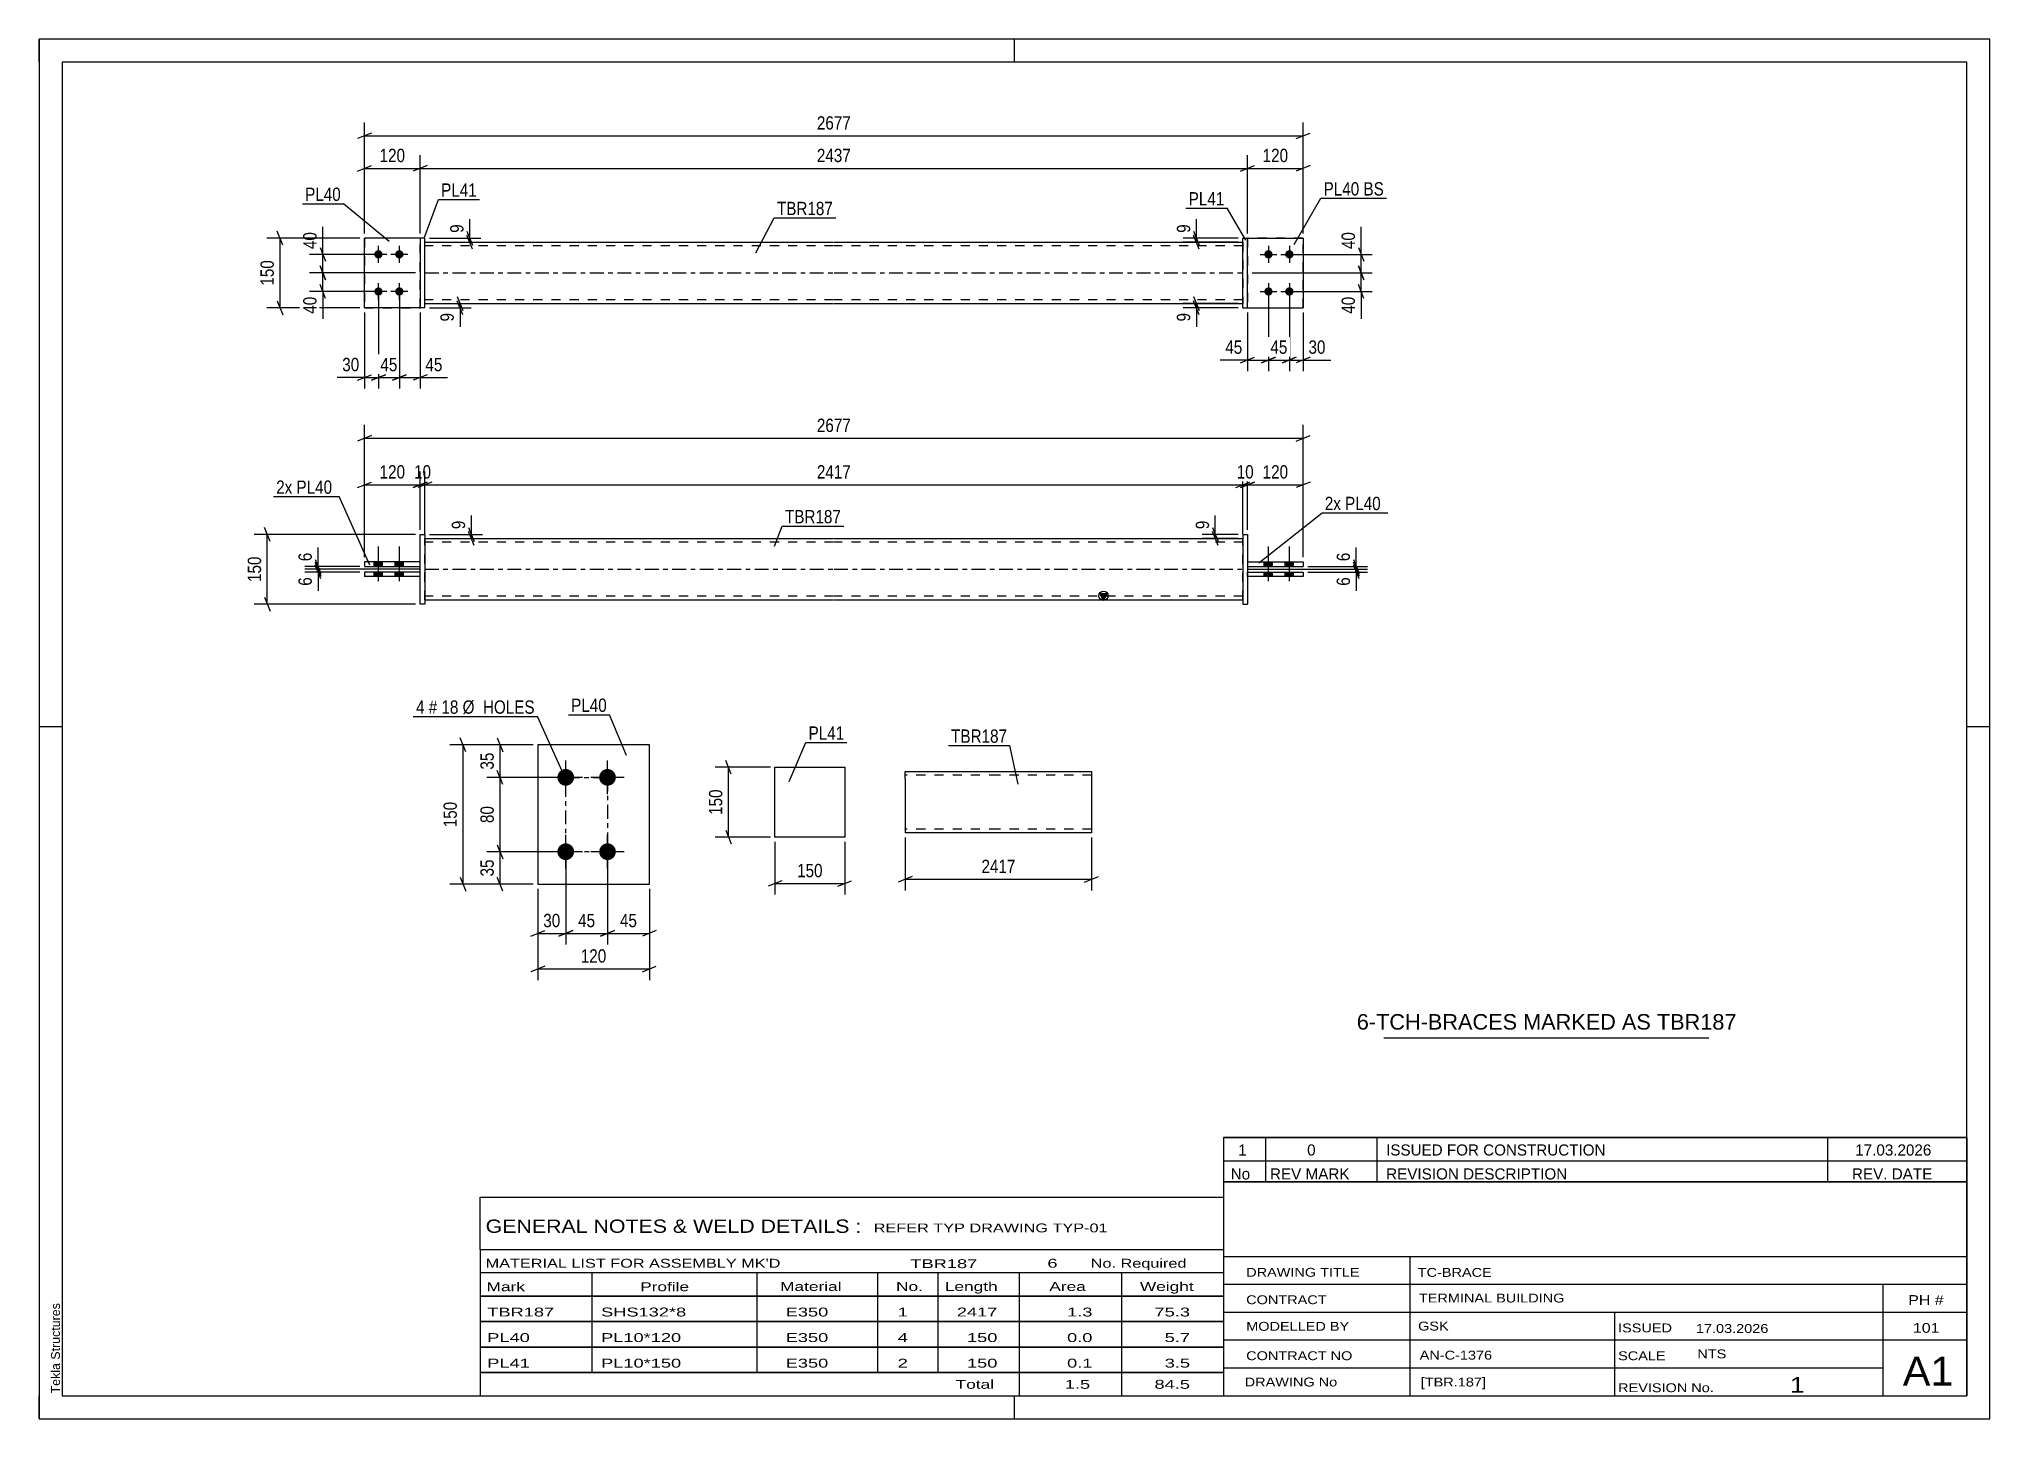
# Paper-space layout 'Layout1' of a CAD drawing. Header units: millimetres. Extents: x 0 to 420, y 0 to 297.
# The model-space entities are those that its viewports show. They can reach past a viewport. Long polylines and large blocks are cut down to what shows.
import ezdxf

# ---------------------------------------------------------------- set-up
doc = ezdxf.new("R2010")
doc.units = ezdxf.units.MM
doc.linetypes.add('DXK_LINE_DOT2', pattern=[3.9198, 1.9599, -1.9599])
doc.linetypes.add('DXK_LINE_DOT3', pattern=[5.9187, 2.979, -0.9799, 0.9799, -0.9799])
doc.layers.add('Viewport layer', color=7, linetype='Continuous', plot=False)
doc.styles.add('Arial', font='ARIAL.TTF', dxfattribs={"height": 0.2})
doc.styles.add('Arial Narrow', font='ARIALN.TTF', dxfattribs={"height": 0.2})

# ---------------------------------------------------------------- blocks, each defined once
blk = doc.blocks.new('Unknown-580550448-1163')
at = {"color": 5, "linetype": 'Continuous'}
for p, q in [((420, 297), (0, 297)), ((0, 297), (0, 0)), ((0, 292), (0, 297)), ((210, 292), (210, 297)), ((420, 0), (420, 297)), ((415, 292), (5, 292)), ((5, 292), (5, 5)), ((415, 5), (415, 292)), ((5, 149), (0, 149)), ((420, 149), (415, 149)), ((0, 0), (0, 5)), ((5, 5), (415, 5)), ((210, 0), (210, 5)), ((0, 0), (420, 0))]:
    blk.add_line(p, q, dxfattribs=at)
at = {"color": 174, "linetype": 'Continuous', "style": 'Arial'}
blk.add_text('Tekla Structures', height=1.9102, rotation=90, dxfattribs=at).set_placement((4.5, 5.5))
blk = doc.blocks.new('Part-580550448-2104 - 2098')
at = {"linetype": 'Continuous'}
blk.add_hatch(color=2, dxfattribs=at).paths.add_polyline_path([(229.17, 176.29), (228.37, 177.69), (229.97, 177.69)])
at = {"color": 2, "linetype": 'Continuous'}
for p, q in [((83.07, 189.49), (171.07, 189.49)), ((171.17, 189.49), (259.17, 189.49)), ((229.17, 176.29), (228.37, 177.69)), ((228.37, 177.69), (229.97, 177.69)), ((229.97, 177.69), (229.17, 176.29)), ((83.07, 176.29), (171.07, 176.29)), ((171.17, 176.29), (259.17, 176.29))]:
    blk.add_line(p, q, dxfattribs=at)
at = {"color": 7, "linetype": 'DXK_LINE_DOT2'}
for p, q in [((83.07, 176.29), (83.07, 189.49)), ((259.17, 176.29), (259.17, 189.49)), ((171.07, 188.69), (83.07, 188.69)), ((259.17, 188.69), (171.17, 188.69)), ((171.07, 177.09), (83.07, 177.09)), ((259.17, 177.09), (171.17, 177.09))]:
    blk.add_line(p, q, dxfattribs=at)
at = {"color": 7, "linetype": 'DXK_LINE_DOT3'}
for p, q in [((83.07, 182.89), (171.07, 182.89)), ((171.17, 182.89), (259.17, 182.89))]:
    blk.add_line(p, q, dxfattribs=at)
at = {"color": 2, "linetype": 'Continuous'}
blk.add_circle((229.17, 177.19), 1, dxfattribs=at)
blk = doc.blocks.new('Part-580550448-2117 - 2098')
at = {"color": 2, "linetype": 'Continuous'}
for p, q in [((259.17, 190.39), (259.17, 175.39)), ((259.17, 190.39), (260.17, 190.39)), ((260.17, 190.39), (260.17, 175.39)), ((259.17, 175.39), (260.17, 175.39))]:
    blk.add_line(p, q, dxfattribs=at)
blk = doc.blocks.new('Part-580550448-2109 - 2098')
at = {"color": 2, "linetype": 'Continuous'}
for p, q in [((260.17, 181.29), (260.17, 182.29)), ((260.17, 182.29), (272.17, 182.29)), ((272.17, 181.29), (260.17, 181.29)), ((272.17, 182.29), (272.17, 181.29))]:
    blk.add_line(p, q, dxfattribs=at)
blk = doc.blocks.new('Part-580550448-2130 - 2098')
at = {"color": 2, "linetype": 'Continuous'}
for p, q in [((82.07, 190.39), (83.07, 190.39)), ((82.07, 175.39), (82.07, 190.39)), ((83.07, 190.39), (83.07, 175.39)), ((83.07, 175.39), (82.07, 175.39))]:
    blk.add_line(p, q, dxfattribs=at)
blk = doc.blocks.new('Part-580550448-2122 - 2098')
at = {"color": 2, "linetype": 'Continuous'}
for p, q in [((82.07, 182.29), (70.07, 182.29)), ((70.07, 182.29), (70.07, 181.29)), ((82.07, 181.29), (70.07, 181.29)), ((82.07, 181.29), (82.07, 182.29))]:
    blk.add_line(p, q, dxfattribs=at)
blk = doc.blocks.new('Part-580550448-2114 - 2098')
at = {"color": 2, "linetype": 'Continuous'}
for p, q in [((260.17, 184.49), (260.17, 183.49)), ((260.17, 184.49), (272.17, 184.49)), ((260.17, 183.49), (272.17, 183.49)), ((272.17, 184.49), (272.17, 183.49))]:
    blk.add_line(p, q, dxfattribs=at)
blk = doc.blocks.new('Part-580550448-2127 - 2098')
at = {"color": 2, "linetype": 'Continuous'}
for p, q in [((82.07, 184.49), (70.07, 184.49)), ((70.07, 184.49), (70.07, 183.49)), ((70.07, 183.49), (82.07, 183.49)), ((82.07, 183.49), (82.07, 184.49))]:
    blk.add_line(p, q, dxfattribs=at)
blk = doc.blocks.new('Bolt-580550448-2131 - 2098')
at = {"linetype": 'Continuous'}
for points in [[(265.57, 184.49), (263.77, 184.49), (263.77, 183.49), (265.57, 183.49)], [(265.57, 184.49), (263.77, 184.49), (263.77, 183.49), (265.57, 183.49)], [(265.57, 182.29), (263.77, 182.29), (263.77, 181.29), (265.57, 181.29)], [(265.57, 182.29), (263.77, 182.29), (263.77, 181.29), (265.57, 181.29)], [(270.07, 184.49), (268.27, 184.49), (268.27, 183.49), (270.07, 183.49)], [(270.07, 184.49), (268.27, 184.49), (268.27, 183.49), (270.07, 183.49)], [(270.07, 182.29), (268.27, 182.29), (268.27, 181.29), (270.07, 181.29)], [(270.07, 182.29), (268.27, 182.29), (268.27, 181.29), (270.07, 181.29)]]:
    blk.add_hatch(color=1, dxfattribs=at).paths.add_polyline_path(points)
at = {"color": 1, "linetype": 'Continuous'}
for p, q in [((264.67, 180.29), (264.67, 187.79)), ((264.67, 180.29), (264.67, 187.79)), ((269.17, 180.29), (269.17, 187.79)), ((269.17, 180.29), (269.17, 187.79)), ((263.77, 183.49), (263.77, 184.49)), ((263.77, 183.49), (263.77, 184.49)), ((263.77, 181.29), (263.77, 182.29)), ((263.77, 181.29), (263.77, 182.29)), ((265.57, 183.49), (265.57, 184.49)), ((265.57, 183.49), (265.57, 184.49)), ((265.57, 181.29), (265.57, 182.29)), ((265.57, 181.29), (265.57, 182.29)), ((268.27, 183.49), (268.27, 184.49)), ((268.27, 183.49), (268.27, 184.49)), ((268.27, 181.29), (268.27, 182.29)), ((268.27, 181.29), (268.27, 182.29)), ((270.07, 183.49), (270.07, 184.49)), ((270.07, 183.49), (270.07, 184.49)), ((270.07, 181.29), (270.07, 182.29)), ((270.07, 181.29), (270.07, 182.29))]:
    blk.add_line(p, q, dxfattribs=at)
blk = doc.blocks.new('Bolt-580550448-2132 - 2098')
at = {"linetype": 'Continuous'}
for points in [[(72.17, 183.49), (73.97, 183.49), (73.97, 184.49), (72.17, 184.49)], [(72.17, 183.49), (73.97, 183.49), (73.97, 184.49), (72.17, 184.49)], [(72.17, 181.29), (73.97, 181.29), (73.97, 182.29), (72.17, 182.29)], [(72.17, 181.29), (73.97, 181.29), (73.97, 182.29), (72.17, 182.29)], [(76.67, 183.49), (78.47, 183.49), (78.47, 184.49), (76.67, 184.49)], [(76.67, 183.49), (78.47, 183.49), (78.47, 184.49), (76.67, 184.49)], [(76.67, 181.29), (78.47, 181.29), (78.47, 182.29), (76.67, 182.29)], [(76.67, 181.29), (78.47, 181.29), (78.47, 182.29), (76.67, 182.29)]]:
    blk.add_hatch(color=1, dxfattribs=at).paths.add_polyline_path(points)
at = {"color": 1, "linetype": 'Continuous'}
for p, q in [((73.07, 180.29), (73.07, 187.79)), ((73.07, 180.29), (73.07, 187.79)), ((77.57, 180.29), (77.57, 187.79)), ((77.57, 180.29), (77.57, 187.79)), ((72.17, 183.49), (72.17, 184.49)), ((72.17, 183.49), (72.17, 184.49)), ((72.17, 181.29), (72.17, 182.29)), ((72.17, 181.29), (72.17, 182.29)), ((73.97, 183.49), (73.97, 184.49)), ((73.97, 183.49), (73.97, 184.49)), ((73.97, 181.29), (73.97, 182.29)), ((73.97, 181.29), (73.97, 182.29)), ((76.67, 183.49), (76.67, 184.49)), ((76.67, 183.49), (76.67, 184.49)), ((76.67, 181.29), (76.67, 182.29)), ((76.67, 181.29), (76.67, 182.29)), ((78.47, 183.49), (78.47, 184.49)), ((78.47, 183.49), (78.47, 184.49)), ((78.47, 181.29), (78.47, 182.29)), ((78.47, 181.29), (78.47, 182.29))]:
    blk.add_line(p, q, dxfattribs=at)
blk = doc.blocks.new('Part-580550448-1754 - 1723')
at = {"color": 7, "linetype": 'DXK_LINE_DOT2'}
for p, q in [((272.17, 254.16), (260.17, 254.16)), ((260.17, 254.16), (260.17, 239.16)), ((272.17, 239.16), (272.17, 254.16)), ((260.17, 239.16), (272.17, 239.16))]:
    blk.add_line(p, q, dxfattribs=at)
blk = doc.blocks.new('Part-580550448-1765 - 1723')
at = {"color": 7, "linetype": 'DXK_LINE_DOT2'}
for p, q in [((82.07, 254.16), (70.07, 254.16)), ((70.07, 254.16), (70.07, 239.16)), ((82.07, 239.16), (82.07, 254.16)), ((70.07, 239.16), (82.07, 239.16))]:
    blk.add_line(p, q, dxfattribs=at)
blk = doc.blocks.new('Part-580550448-1729 - 1723')
at = {"color": 2, "linetype": 'Continuous'}
for p, q in [((83.07, 253.26), (171.07, 253.26)), ((171.17, 253.26), (259.17, 253.26)), ((83.07, 240.06), (171.07, 240.06)), ((171.17, 240.06), (259.17, 240.06))]:
    blk.add_line(p, q, dxfattribs=at)
at = {"color": 7, "linetype": 'DXK_LINE_DOT2'}
for p, q in [((83.07, 240.06), (83.07, 253.26)), ((171.07, 252.46), (83.07, 252.46)), ((259.17, 252.46), (171.17, 252.46)), ((259.17, 253.26), (259.17, 240.06)), ((171.07, 240.86), (83.07, 240.86)), ((259.17, 240.86), (171.17, 240.86))]:
    blk.add_line(p, q, dxfattribs=at)
at = {"color": 7, "linetype": 'DXK_LINE_DOT3'}
for p, q in [((83.07, 246.66), (171.07, 246.66)), ((171.17, 246.66), (259.17, 246.66))]:
    blk.add_line(p, q, dxfattribs=at)
blk = doc.blocks.new('Part-580550448-1759 - 1723')
at = {"color": 2, "linetype": 'Continuous'}
for p, q in [((260.17, 254.16), (272.17, 254.16)), ((272.17, 254.16), (272.17, 239.16)), ((260.17, 239.16), (272.17, 239.16))]:
    blk.add_line(p, q, dxfattribs=at)
at = {"color": 7, "linetype": 'DXK_LINE_DOT2'}
blk.add_line((260.17, 254.16), (260.17, 239.16), dxfattribs=at)
blk = doc.blocks.new('Part-580550448-1764 - 1723')
at = {"color": 2, "linetype": 'Continuous'}
for p, q in [((259.17, 239.16), (259.17, 254.16)), ((259.17, 254.16), (260.17, 254.16)), ((260.17, 239.16), (260.17, 254.16)), ((259.17, 239.16), (260.17, 239.16))]:
    blk.add_line(p, q, dxfattribs=at)
blk = doc.blocks.new('Part-580550448-1770 - 1723')
at = {"color": 2, "linetype": 'Continuous'}
for p, q in [((82.07, 254.16), (70.07, 254.16)), ((70.07, 239.16), (70.07, 254.16)), ((82.07, 239.16), (70.07, 239.16))]:
    blk.add_line(p, q, dxfattribs=at)
at = {"color": 7, "linetype": 'DXK_LINE_DOT2'}
blk.add_line((82.07, 239.16), (82.07, 254.16), dxfattribs=at)
blk = doc.blocks.new('Part-580550448-1775 - 1723')
at = {"color": 2, "linetype": 'Continuous'}
for p, q in [((83.07, 254.16), (82.07, 254.16)), ((82.07, 254.16), (82.07, 239.16)), ((83.07, 239.16), (83.07, 254.16)), ((83.07, 239.16), (82.07, 239.16))]:
    blk.add_line(p, q, dxfattribs=at)
blk = doc.blocks.new('Bolt-580550448-1776 - 1723')
at = {"linetype": 'Continuous'}
for points in [[(264.67, 251.56, -1), (264.67, 249.76, -1)], [(269.17, 251.56, -1), (269.17, 249.76, -1)], [(264.67, 243.56, -1), (264.67, 241.76, -1)], [(269.17, 243.56, -1), (269.17, 241.76, -1)]]:
    blk.add_hatch(color=1, dxfattribs=at).paths.add_polyline_path(points)
at = {"color": 1, "linetype": 'Continuous'}
for p, q in [((264.67, 252.46), (264.67, 248.86)), ((269.17, 252.46), (269.17, 248.86)), ((262.87, 250.66), (266.47, 250.66)), ((267.37, 250.66), (270.97, 250.66)), ((264.67, 244.46), (264.67, 240.86)), ((269.17, 244.46), (269.17, 240.86)), ((262.87, 242.66), (266.47, 242.66)), ((267.37, 242.66), (270.97, 242.66))]:
    blk.add_line(p, q, dxfattribs=at)
blk = doc.blocks.new('Bolt-580550448-1777 - 1723')
at = {"linetype": 'Continuous'}
for points in [[(73.07, 249.76, -1), (73.07, 251.56, -1)], [(77.57, 249.76, -1), (77.57, 251.56, -1)], [(73.07, 241.76, -1), (73.07, 243.56, -1)], [(77.57, 241.76, -1), (77.57, 243.56, -1)]]:
    blk.add_hatch(color=1, dxfattribs=at).paths.add_polyline_path(points)
at = {"color": 1, "linetype": 'Continuous'}
for p, q in [((73.07, 248.86), (73.07, 252.46)), ((77.57, 248.86), (77.57, 252.46)), ((74.87, 250.66), (71.27, 250.66)), ((79.37, 250.66), (75.77, 250.66)), ((73.07, 240.86), (73.07, 244.46)), ((77.57, 240.86), (77.57, 244.46)), ((74.87, 242.66), (71.27, 242.66)), ((79.37, 242.66), (75.77, 242.66))]:
    blk.add_line(p, q, dxfattribs=at)
blk = doc.blocks.new('Part-580550448-1429 - 1401')
at = {"color": 2, "linetype": 'Continuous'}
for p, q in [((186.49, 137.75), (186.49, 139.35)), ((186.49, 139.35), (206.49, 139.35)), ((206.59, 139.35), (226.59, 139.35)), ((226.59, 139.35), (226.59, 137.75)), ((186.49, 137.75), (186.49, 126.15)), ((226.59, 137.75), (226.59, 126.15)), ((206.49, 126.15), (186.49, 126.15)), ((226.59, 126.15), (206.59, 126.15))]:
    blk.add_line(p, q, dxfattribs=at)
at = {"color": 7, "linetype": 'DXK_LINE_DOT2'}
for p, q in [((206.49, 138.55), (186.49, 138.55)), ((226.59, 138.55), (206.59, 138.55)), ((186.49, 126.95), (186.49, 127.01)), ((206.49, 126.95), (186.49, 126.95)), ((226.59, 126.95), (206.59, 126.95)), ((226.59, 126.95), (226.59, 127.01))]:
    blk.add_line(p, q, dxfattribs=at)
blk = doc.blocks.new('Part-580550448-1509 - 1493')
at = {"color": 2, "linetype": 'Continuous'}
for p, q in [((131.39, 145.09), (107.39, 145.09)), ((107.39, 145.09), (107.39, 115.09)), ((131.39, 115.09), (131.39, 145.09)), ((107.39, 115.09), (131.39, 115.09))]:
    blk.add_line(p, q, dxfattribs=at)
blk = doc.blocks.new('Bolt-580550448-1570 - 1493')
at = {"linetype": 'Continuous'}
for points in [[(113.39, 136.29, -1), (113.39, 139.89, -1)], [(122.39, 136.29, -1), (122.39, 139.89, -1)], [(113.39, 120.29, -1), (113.39, 123.89, -1)], [(122.39, 120.29, -1), (122.39, 123.89, -1)]]:
    blk.add_hatch(color=1, dxfattribs=at).paths.add_polyline_path(points)
at = {"color": 1, "linetype": 'Continuous'}
for p, q in [((113.39, 134.49), (113.39, 141.69)), ((122.39, 134.49), (122.39, 141.69)), ((116.99, 138.09), (109.79, 138.09)), ((125.99, 138.09), (118.79, 138.09)), ((116.99, 122.09), (109.79, 122.09)), ((113.39, 118.49), (113.39, 125.69)), ((125.99, 122.09), (118.79, 122.09)), ((122.39, 118.49), (122.39, 125.69))]:
    blk.add_line(p, q, dxfattribs=at)
blk = doc.blocks.new('Part-580550448-1473 - 1457')
at = {"color": 2, "linetype": 'Continuous'}
for p, q in [((158.44, 140.25), (173.44, 140.25)), ((158.44, 125.25), (158.44, 140.25)), ((173.44, 140.25), (173.44, 125.25)), ((173.44, 125.25), (158.44, 125.25))]:
    blk.add_line(p, q, dxfattribs=at)
blk = doc.blocks.new('Rectangle-580550448-1710 - 1493')
at = {"color": 1, "linetype": 'DXK_LINE_DOT3'}
blk.add_lwpolyline([(113.39, 138.09), (122.39, 138.09), (122.39, 122.09), (113.39, 122.09), (113.39, 138.09)], close=True, dxfattribs=at)
blk = doc.blocks.new('StraightDimension-580550448-2164 - 2098')
at = {"color": 7, "linetype": 'Continuous'}
for p, q in [((84.07, 190.39), (95.47, 190.39)), ((84.07, 189.49), (95.47, 189.49)), ((92.47, 191.89), (93.67, 188.89)), ((93.67, 187.99), (92.47, 190.99)), ((93.07, 189.49), (93.07, 190.39))]:
    blk.add_line(p, q, dxfattribs=at)
at = {"color": 0}
blk.add_wipeout([(92.32, 193.94), (88.12, 193.94), (88.12, 190.91), (92.32, 190.91)], dxfattribs=at)
at = {"color": 7, "linetype": 'Continuous'}
blk.add_line((93.07, 190.39), (93.07, 194.46), dxfattribs=at)
blk.add_line((93.07, 190.39), (93.07, 194.46), dxfattribs=at)
at = {"color": 3, "style": 'Arial Narrow'}
blk.add_text('9', height=2.86, rotation=90.0002, dxfattribs=at).set_placement((91.72, 191.51))
blk = doc.blocks.new('StraightDimension-580550448-2258 - 2098')
at = {"color": 7, "linetype": 'Continuous'}
for p, q in [((71.57, 211.68), (68.57, 210.48)), ((70.07, 185.49), (70.07, 213.93)), ((70.07, 211.08), (272.17, 211.08)), ((270.67, 210.48), (273.67, 211.68)), ((272.17, 185.49), (272.17, 213.93))]:
    blk.add_line(p, q, dxfattribs=at)
at = {"color": 0}
blk.add_wipeout([(175.37, 211.83), (175.37, 216.03), (166.86, 216.03), (166.86, 211.83)], dxfattribs=at)
at = {"color": 3, "style": 'Arial Narrow'}
blk.add_text('2677', height=2.863, dxfattribs=at).set_placement((167.46, 212.43))
blk = doc.blocks.new('StraightDimension-580550448-2194 - 2098')
at = {"color": 7, "linetype": 'Continuous'}
for p, q in [((80.57, 200.46), (83.57, 201.66)), ((84.57, 201.66), (81.57, 200.46)), ((82.07, 191.39), (82.07, 203.91)), ((83.07, 190.49), (83.07, 203.91)), ((82.07, 201.06), (83.07, 201.06))]:
    blk.add_line(p, q, dxfattribs=at)
at = {"color": 0}
blk.add_wipeout([(84.99, 201.81), (84.99, 206.01), (80.14, 206.01), (80.14, 201.81)], dxfattribs=at)
at = {"color": 3, "style": 'Arial Narrow'}
blk.add_text('10', height=2.863, dxfattribs=at).set_placement((80.74, 202.41))
blk = doc.blocks.new('StraightDimension-580550448-2151 - 2098')
at = {"color": 7, "linetype": 'Continuous'}
for p, q in [((81.07, 190.39), (46.3, 190.39)), ((49.75, 188.89), (48.55, 191.89)), ((49.15, 175.39), (49.15, 190.39)), ((48.55, 176.89), (49.75, 173.89)), ((81.07, 175.39), (46.3, 175.39))]:
    blk.add_line(p, q, dxfattribs=at)
at = {"color": 0}
blk.add_wipeout([(48.4, 186.23), (44.2, 186.23), (44.2, 179.54), (48.4, 179.54)], dxfattribs=at)
at = {"color": 3, "style": 'Arial Narrow'}
blk.add_text('150', height=2.863, rotation=90.0002, dxfattribs=at).set_placement((47.8, 180.14))
blk = doc.blocks.new('StraightDimension-580550448-2302 - 2098')
at = {"color": 7, "linetype": 'Continuous'}
for p, q in [((258.17, 190.39), (250.38, 190.39)), ((258.17, 189.49), (250.38, 189.49)), ((252.63, 191.89), (253.83, 188.89)), ((253.83, 187.99), (252.63, 190.99)), ((253.23, 189.49), (253.23, 190.39))]:
    blk.add_line(p, q, dxfattribs=at)
at = {"color": 0}
blk.add_wipeout([(252.48, 193.94), (248.28, 193.94), (248.28, 190.91), (252.48, 190.91)], dxfattribs=at)
at = {"color": 7, "linetype": 'Continuous'}
blk.add_line((253.23, 190.39), (253.23, 194.46), dxfattribs=at)
blk.add_line((253.23, 190.39), (253.23, 194.46), dxfattribs=at)
at = {"color": 3, "style": 'Arial Narrow'}
blk.add_text('9', height=2.86, rotation=90.0002, dxfattribs=at).set_placement((251.88, 191.51))
blk = doc.blocks.new('StraightDimension-580550448-2174 - 2098')
at = {"color": 7, "linetype": 'Continuous'}
for p, q in [((258.67, 200.46), (261.67, 201.66)), ((260.17, 191.39), (260.17, 203.91)), ((273.67, 201.66), (270.67, 200.46)), ((272.17, 185.49), (272.17, 203.91)), ((260.17, 201.06), (272.17, 201.06))]:
    blk.add_line(p, q, dxfattribs=at)
at = {"color": 0}
blk.add_wipeout([(269.51, 201.81), (269.51, 206.01), (262.82, 206.01), (262.82, 201.81)], dxfattribs=at)
at = {"color": 3, "style": 'Arial Narrow'}
blk.add_text('120', height=2.863, dxfattribs=at).set_placement((263.42, 202.41))
blk = doc.blocks.new('StraightDimension-580550448-2184 - 2098')
at = {"color": 7, "linetype": 'Continuous'}
for p, q in [((84.57, 201.66), (81.57, 200.46)), ((83.07, 190.49), (83.07, 203.91)), ((257.67, 200.46), (260.67, 201.66)), ((259.17, 190.49), (259.17, 203.91)), ((83.07, 201.06), (259.17, 201.06))]:
    blk.add_line(p, q, dxfattribs=at)
at = {"color": 0}
blk.add_wipeout([(175.37, 201.81), (175.37, 206.01), (166.86, 206.01), (166.86, 201.81)], dxfattribs=at)
at = {"color": 3, "style": 'Arial Narrow'}
blk.add_text('2417', height=2.863, dxfattribs=at).set_placement((167.46, 202.41))
blk = doc.blocks.new('StraightDimension-580550448-2204 - 2098')
at = {"color": 7, "linetype": 'Continuous'}
for p, q in [((68.57, 200.46), (71.57, 201.66)), ((70.07, 185.49), (70.07, 203.91)), ((83.57, 201.66), (80.57, 200.46)), ((82.07, 191.39), (82.07, 203.91)), ((70.07, 201.06), (82.07, 201.06))]:
    blk.add_line(p, q, dxfattribs=at)
at = {"color": 0}
blk.add_wipeout([(79.41, 201.81), (79.41, 206.01), (72.72, 206.01), (72.72, 201.81)], dxfattribs=at)
at = {"color": 3, "style": 'Arial Narrow'}
blk.add_text('120', height=2.863, dxfattribs=at).set_placement((73.32, 202.41))
blk = doc.blocks.new('StraightDimension-580550448-2214 - 2098')
at = {"color": 7, "linetype": 'Continuous'}
for p, q in [((257.67, 200.46), (260.67, 201.66)), ((261.67, 201.66), (258.67, 200.46)), ((259.17, 190.49), (259.17, 203.91)), ((260.17, 191.39), (260.17, 203.91)), ((259.17, 201.06), (260.17, 201.06))]:
    blk.add_line(p, q, dxfattribs=at)
at = {"color": 0}
blk.add_wipeout([(262.09, 201.81), (262.09, 206.01), (257.24, 206.01), (257.24, 201.81)], dxfattribs=at)
at = {"color": 3, "style": 'Arial Narrow'}
blk.add_text('10', height=2.863, dxfattribs=at).set_placement((257.84, 202.41))
blk = doc.blocks.new('StraightDimension-580550448-2225 - 2098')
at = {"color": 7, "linetype": 'Continuous'}
for p, q in [((82.07, 182.89), (57.22, 182.89)), ((69.07, 182.29), (57.22, 182.29)), ((59.47, 184.39), (60.67, 181.39)), ((60.67, 180.79), (59.47, 183.79)), ((60.07, 182.29), (60.07, 182.89))]:
    blk.add_line(p, q, dxfattribs=at)
at = {"color": 0}
blk.add_wipeout([(59.32, 181.76), (55.12, 181.76), (55.12, 178.73), (59.32, 178.73)], dxfattribs=at)
at = {"color": 7, "linetype": 'Continuous'}
blk.add_line((60.07, 182.29), (60.07, 178.21), dxfattribs=at)
blk.add_line((60.07, 182.29), (60.07, 178.21), dxfattribs=at)
at = {"color": 3, "style": 'Arial Narrow'}
blk.add_text('6', height=2.86, rotation=90.0002, dxfattribs=at).set_placement((58.72, 179.33))
blk = doc.blocks.new('StraightDimension-580550448-2241 - 2098')
at = {"color": 7, "linetype": 'Continuous'}
for p, q in [((59.47, 184.99), (60.67, 181.99)), ((69.07, 183.49), (57.22, 183.49)), ((82.07, 182.89), (57.22, 182.89)), ((60.67, 181.39), (59.47, 184.39)), ((60.07, 182.89), (60.07, 183.49))]:
    blk.add_line(p, q, dxfattribs=at)
at = {"color": 0}
blk.add_wipeout([(59.32, 187.04), (55.12, 187.04), (55.12, 184.01), (59.32, 184.01)], dxfattribs=at)
at = {"color": 7, "linetype": 'Continuous'}
blk.add_line((60.07, 183.49), (60.07, 187.56), dxfattribs=at)
blk.add_line((60.07, 183.49), (60.07, 187.56), dxfattribs=at)
at = {"color": 3, "style": 'Arial Narrow'}
blk.add_text('6', height=2.86, rotation=90.0002, dxfattribs=at).set_placement((58.72, 184.61))
blk = doc.blocks.new('StraightDimension-580550448-2269 - 2098')
at = {"color": 7, "linetype": 'Continuous'}
for p, q in [((282.97, 184.99), (284.17, 181.99)), ((260.17, 182.89), (285.97, 182.89)), ((273.17, 183.49), (285.97, 183.49)), ((284.17, 181.39), (282.97, 184.39)), ((283.57, 182.89), (283.57, 183.49))]:
    blk.add_line(p, q, dxfattribs=at)
at = {"color": 0}
blk.add_wipeout([(282.82, 187.04), (278.62, 187.04), (278.62, 184.01), (282.82, 184.01)], dxfattribs=at)
at = {"color": 7, "linetype": 'Continuous'}
blk.add_line((283.57, 183.49), (283.57, 187.56), dxfattribs=at)
blk.add_line((283.57, 183.49), (283.57, 187.56), dxfattribs=at)
at = {"color": 3, "style": 'Arial Narrow'}
blk.add_text('6', height=2.86, rotation=90.0002, dxfattribs=at).set_placement((282.22, 184.61))
blk = doc.blocks.new('StraightDimension-580550448-2285 - 2098')
at = {"color": 7, "linetype": 'Continuous'}
for p, q in [((260.17, 182.89), (285.97, 182.89)), ((273.17, 182.29), (285.97, 182.29)), ((282.97, 184.39), (284.17, 181.39)), ((284.17, 180.79), (282.97, 183.79)), ((283.57, 182.29), (283.57, 182.89))]:
    blk.add_line(p, q, dxfattribs=at)
at = {"color": 0}
blk.add_wipeout([(282.82, 181.76), (278.62, 181.76), (278.62, 178.73), (282.82, 178.73)], dxfattribs=at)
at = {"color": 7, "linetype": 'Continuous'}
blk.add_line((283.57, 182.29), (283.57, 178.21), dxfattribs=at)
blk.add_line((283.57, 182.29), (283.57, 178.21), dxfattribs=at)
at = {"color": 3, "style": 'Arial Narrow'}
blk.add_text('6', height=2.86, rotation=90.0002, dxfattribs=at).set_placement((282.22, 179.33))
blk = doc.blocks.new('StraightDimension-580550448-1886 - 1723')
at = {"color": 7, "linetype": 'Continuous'}
for p, q in [((258.17, 240.06), (246.32, 240.06)), ((248.57, 241.56), (249.77, 238.56)), ((249.77, 237.66), (248.57, 240.66)), ((249.17, 239.16), (249.17, 240.06)), ((258.17, 239.16), (246.32, 239.16))]:
    blk.add_line(p, q, dxfattribs=at)
at = {"color": 0}
blk.add_wipeout([(248.42, 238.64), (244.22, 238.64), (244.22, 235.61), (248.42, 235.61)], dxfattribs=at)
at = {"color": 7, "linetype": 'Continuous'}
blk.add_line((249.17, 239.16), (249.17, 235.08), dxfattribs=at)
blk.add_line((249.17, 239.16), (249.17, 235.08), dxfattribs=at)
at = {"color": 3, "style": 'Arial Narrow'}
blk.add_text('9', height=2.86, rotation=90.0002, dxfattribs=at).set_placement((247.82, 236.21))
blk = doc.blocks.new('StraightDimension-580550448-1837 - 1723')
at = {"color": 7, "linetype": 'Continuous'}
for p, q in [((264.67, 241.66), (264.67, 225.51)), ((260.17, 238.16), (260.17, 225.51)), ((258.67, 227.31), (261.67, 228.51)), ((260.17, 227.91), (264.67, 227.91)), ((266.17, 228.51), (263.17, 227.31))]:
    blk.add_line(p, q, dxfattribs=at)
at = {"color": 0}
blk.add_wipeout([(259.64, 228.66), (259.64, 232.86), (254.78, 232.86), (254.78, 228.66)], dxfattribs=at)
at = {"color": 7, "linetype": 'Continuous'}
blk.add_line((260.17, 227.91), (254.26, 227.91), dxfattribs=at)
blk.add_line((260.17, 227.91), (254.26, 227.91), dxfattribs=at)
at = {"color": 3, "style": 'Arial Narrow'}
blk.add_text('45', height=2.863, dxfattribs=at).set_placement((255.38, 229.26))
blk = doc.blocks.new('StraightDimension-580550448-1900 - 1723')
at = {"color": 7, "linetype": 'Continuous'}
for p, q in [((60.49, 252.16), (61.69, 249.16)), ((72.07, 250.66), (58.24, 250.66)), ((61.69, 245.16), (60.49, 248.16)), ((61.09, 246.66), (61.09, 250.66)), ((81.07, 246.66), (58.24, 246.66))]:
    blk.add_line(p, q, dxfattribs=at)
at = {"color": 0}
blk.add_wipeout([(60.34, 256.04), (56.14, 256.04), (56.14, 251.19), (60.34, 251.19)], dxfattribs=at)
at = {"color": 7, "linetype": 'Continuous'}
blk.add_line((61.09, 250.66), (61.09, 256.57), dxfattribs=at)
blk.add_line((61.09, 250.66), (61.09, 256.57), dxfattribs=at)
at = {"color": 3, "style": 'Arial Narrow'}
blk.add_text('40', height=2.863, rotation=90.0002, dxfattribs=at).set_placement((59.74, 251.79))
blk = doc.blocks.new('StraightDimension-580550448-1919 - 1723')
at = {"color": 7, "linetype": 'Continuous'}
for p, q in [((85.18, 240.06), (93.03, 240.06)), ((90.03, 241.56), (91.23, 238.56)), ((91.23, 237.66), (90.03, 240.66)), ((90.63, 239.16), (90.63, 240.06)), ((84.07, 239.16), (93.03, 239.16))]:
    blk.add_line(p, q, dxfattribs=at)
at = {"color": 0}
blk.add_wipeout([(89.88, 238.64), (85.68, 238.64), (85.68, 235.61), (89.88, 235.61)], dxfattribs=at)
at = {"color": 7, "linetype": 'Continuous'}
blk.add_line((90.63, 239.16), (90.63, 235.08), dxfattribs=at)
blk.add_line((90.63, 239.16), (90.63, 235.08), dxfattribs=at)
at = {"color": 3, "style": 'Arial Narrow'}
blk.add_text('9', height=2.86, rotation=90.0002, dxfattribs=at).set_placement((89.28, 236.21))
blk = doc.blocks.new('StraightDimension-580550448-2026 - 1723')
at = {"color": 7, "linetype": 'Continuous'}
for p, q in [((83.57, 269.76), (80.57, 268.56)), ((82.07, 255.16), (82.07, 272.01)), ((82.07, 269.16), (260.17, 269.16)), ((258.67, 268.56), (261.67, 269.76)), ((260.17, 255.16), (260.17, 272.01))]:
    blk.add_line(p, q, dxfattribs=at)
at = {"color": 0}
blk.add_wipeout([(175.37, 269.91), (175.37, 274.11), (166.86, 274.11), (166.86, 269.91)], dxfattribs=at)
at = {"color": 3, "style": 'Arial Narrow'}
blk.add_text('2437', height=2.863, dxfattribs=at).set_placement((167.46, 270.51))
blk = doc.blocks.new('StraightDimension-580550448-1782 - 1723')
at = {"color": 7, "linetype": 'Continuous'}
for p, q in [((69.07, 254.16), (49.04, 254.16)), ((52.49, 252.66), (51.29, 255.66)), ((51.89, 239.16), (51.89, 254.16)), ((51.29, 240.66), (52.49, 237.66)), ((69.07, 239.16), (49.04, 239.16))]:
    blk.add_line(p, q, dxfattribs=at)
at = {"color": 0}
blk.add_wipeout([(51.14, 250.01), (46.94, 250.01), (46.94, 243.32), (51.14, 243.32)], dxfattribs=at)
at = {"color": 3, "style": 'Arial Narrow'}
blk.add_text('150', height=2.863, rotation=90.0002, dxfattribs=at).set_placement((50.54, 243.92))
blk = doc.blocks.new('StraightDimension-580550448-2051 - 1723')
at = {"color": 7, "linetype": 'Continuous'}
for p, q in [((68.57, 268.56), (71.57, 269.76)), ((70.07, 255.16), (70.07, 272.01)), ((70.07, 269.16), (82.07, 269.16)), ((83.57, 269.76), (80.57, 268.56)), ((82.07, 255.16), (82.07, 272.01))]:
    blk.add_line(p, q, dxfattribs=at)
at = {"color": 0}
blk.add_wipeout([(79.41, 269.91), (79.41, 274.11), (72.72, 274.11), (72.72, 269.91)], dxfattribs=at)
at = {"color": 3, "style": 'Arial Narrow'}
blk.add_text('120', height=2.863, dxfattribs=at).set_placement((73.32, 270.51))
blk = doc.blocks.new('StraightDimension-580550448-1802 - 1723')
at = {"color": 7, "linetype": 'Continuous'}
for p, q in [((269.17, 241.66), (269.17, 225.51)), ((272.17, 238.16), (272.17, 225.51)), ((267.67, 227.31), (270.67, 228.51)), ((269.17, 227.91), (272.17, 227.91)), ((273.67, 228.51), (270.67, 227.31))]:
    blk.add_line(p, q, dxfattribs=at)
at = {"color": 0}
blk.add_wipeout([(277.55, 228.66), (277.55, 232.86), (272.69, 232.86), (272.69, 228.66)], dxfattribs=at)
at = {"color": 7, "linetype": 'Continuous'}
blk.add_line((272.17, 227.91), (278.07, 227.91), dxfattribs=at)
blk.add_line((272.17, 227.91), (278.07, 227.91), dxfattribs=at)
at = {"color": 3, "style": 'Arial Narrow'}
blk.add_text('30', height=2.863, dxfattribs=at).set_placement((273.29, 229.26))
blk = doc.blocks.new('StraightDimension-580550448-1821 - 1723')
at = {"color": 7, "linetype": 'Continuous'}
for p, q in [((264.67, 241.66), (264.67, 225.51)), ((269.17, 241.66), (269.17, 225.51)), ((263.17, 227.31), (266.17, 228.51)), ((264.67, 227.91), (269.17, 227.91)), ((270.67, 228.51), (267.67, 227.31))]:
    blk.add_line(p, q, dxfattribs=at)
at = {"color": 0}
blk.add_wipeout([(269.34, 228.66), (269.34, 232.86), (264.49, 232.86), (264.49, 228.66)], dxfattribs=at)
at = {"color": 3, "style": 'Arial Narrow'}
blk.add_text('45', height=2.863, dxfattribs=at).set_placement((265.09, 229.26))
blk = doc.blocks.new('StraightDimension-580550448-1860 - 1723')
at = {"color": 7, "linetype": 'Continuous'}
for p, q in [((284.03, 248.16), (285.23, 245.16)), ((261.17, 246.66), (287.03, 246.66)), ((285.23, 241.16), (284.03, 244.16)), ((284.63, 242.66), (284.63, 246.66)), ((270.17, 242.66), (287.03, 242.66))]:
    blk.add_line(p, q, dxfattribs=at)
at = {"color": 0}
blk.add_wipeout([(283.88, 242.14), (279.68, 242.14), (279.68, 237.28), (283.88, 237.28)], dxfattribs=at)
at = {"color": 7, "linetype": 'Continuous'}
blk.add_line((284.63, 242.66), (284.63, 236.76), dxfattribs=at)
blk.add_line((284.63, 242.66), (284.63, 236.76), dxfattribs=at)
at = {"color": 3, "style": 'Arial Narrow'}
blk.add_text('40', height=2.863, rotation=90.0002, dxfattribs=at).set_placement((283.28, 237.88))
blk = doc.blocks.new('StraightDimension-580550448-1869 - 1723')
at = {"color": 7, "linetype": 'Continuous'}
for p, q in [((284.03, 252.16), (285.23, 249.16)), ((270.17, 250.66), (287.03, 250.66)), ((285.23, 245.16), (284.03, 248.16)), ((284.63, 246.66), (284.63, 250.66)), ((261.17, 246.66), (287.03, 246.66))]:
    blk.add_line(p, q, dxfattribs=at)
at = {"color": 0}
blk.add_wipeout([(283.88, 256.04), (279.68, 256.04), (279.68, 251.19), (283.88, 251.19)], dxfattribs=at)
at = {"color": 7, "linetype": 'Continuous'}
blk.add_line((284.63, 250.66), (284.63, 256.57), dxfattribs=at)
blk.add_line((284.63, 250.66), (284.63, 256.57), dxfattribs=at)
at = {"color": 3, "style": 'Arial Narrow'}
blk.add_text('40', height=2.863, rotation=90.0002, dxfattribs=at).set_placement((283.28, 251.79))
blk = doc.blocks.new('StraightDimension-580550448-1879 - 1723')
at = {"color": 7, "linetype": 'Continuous'}
for p, q in [((84.07, 254.16), (95.12, 254.16)), ((88.92, 253.26), (95.12, 253.26)), ((92.12, 255.66), (93.32, 252.66)), ((93.32, 251.76), (92.12, 254.76)), ((92.72, 253.26), (92.72, 254.16))]:
    blk.add_line(p, q, dxfattribs=at)
at = {"color": 0}
blk.add_wipeout([(91.97, 257.72), (87.77, 257.72), (87.77, 254.69), (91.97, 254.69)], dxfattribs=at)
at = {"color": 7, "linetype": 'Continuous'}
blk.add_line((92.72, 254.16), (92.72, 258.24), dxfattribs=at)
blk.add_line((92.72, 254.16), (92.72, 258.24), dxfattribs=at)
at = {"color": 3, "style": 'Arial Narrow'}
blk.add_text('9', height=2.86, rotation=90.0002, dxfattribs=at).set_placement((91.37, 255.29))
blk = doc.blocks.new('StraightDimension-580550448-1893 - 1723')
at = {"color": 7, "linetype": 'Continuous'}
for p, q in [((258.17, 254.16), (246.32, 254.16)), ((258.17, 253.26), (246.32, 253.26)), ((248.57, 255.66), (249.77, 252.66)), ((249.77, 251.76), (248.57, 254.76)), ((249.17, 253.26), (249.17, 254.16))]:
    blk.add_line(p, q, dxfattribs=at)
at = {"color": 0}
blk.add_wipeout([(248.42, 257.72), (244.22, 257.72), (244.22, 254.69), (248.42, 254.69)], dxfattribs=at)
at = {"color": 7, "linetype": 'Continuous'}
blk.add_line((249.17, 254.16), (249.17, 258.24), dxfattribs=at)
blk.add_line((249.17, 254.16), (249.17, 258.24), dxfattribs=at)
at = {"color": 3, "style": 'Arial Narrow'}
blk.add_text('9', height=2.86, rotation=90.0002, dxfattribs=at).set_placement((247.82, 255.29))
blk = doc.blocks.new('StraightDimension-580550448-1909 - 1723')
at = {"color": 7, "linetype": 'Continuous'}
for p, q in [((60.49, 248.16), (61.69, 245.16)), ((81.07, 246.66), (58.24, 246.66)), ((61.69, 241.16), (60.49, 244.16)), ((61.09, 242.66), (61.09, 246.66)), ((72.07, 242.66), (58.24, 242.66))]:
    blk.add_line(p, q, dxfattribs=at)
at = {"color": 0}
blk.add_wipeout([(60.34, 242.14), (56.14, 242.14), (56.14, 237.28), (60.34, 237.28)], dxfattribs=at)
at = {"color": 7, "linetype": 'Continuous'}
blk.add_line((61.09, 242.66), (61.09, 236.76), dxfattribs=at)
blk.add_line((61.09, 242.66), (61.09, 236.76), dxfattribs=at)
at = {"color": 3, "style": 'Arial Narrow'}
blk.add_text('40', height=2.863, rotation=90.0002, dxfattribs=at).set_placement((59.74, 237.88))
blk = doc.blocks.new('StraightDimension-580550448-1926 - 1723')
at = {"color": 7, "linetype": 'Continuous'}
for p, q in [((73.07, 241.66), (73.07, 221.76)), ((70.07, 238.16), (70.07, 221.76)), ((68.57, 223.56), (71.57, 224.76)), ((70.07, 224.16), (73.07, 224.16)), ((74.57, 224.76), (71.57, 223.56))]:
    blk.add_line(p, q, dxfattribs=at)
at = {"color": 0}
blk.add_wipeout([(69.54, 224.91), (69.54, 229.11), (64.68, 229.11), (64.68, 224.91)], dxfattribs=at)
at = {"color": 7, "linetype": 'Continuous'}
blk.add_line((70.07, 224.16), (64.16, 224.16), dxfattribs=at)
blk.add_line((70.07, 224.16), (64.16, 224.16), dxfattribs=at)
at = {"color": 3, "style": 'Arial Narrow'}
blk.add_text('30', height=2.863, dxfattribs=at).set_placement((65.28, 225.51))
blk = doc.blocks.new('StraightDimension-580550448-1945 - 1723')
at = {"color": 7, "linetype": 'Continuous'}
for p, q in [((73.07, 241.66), (73.07, 221.76)), ((77.57, 241.66), (77.57, 221.76)), ((71.57, 223.56), (74.57, 224.76)), ((73.07, 224.16), (77.57, 224.16)), ((79.07, 224.76), (76.07, 223.56))]:
    blk.add_line(p, q, dxfattribs=at)
at = {"color": 0}
blk.add_wipeout([(77.74, 224.91), (77.74, 229.11), (72.89, 229.11), (72.89, 224.91)], dxfattribs=at)
at = {"color": 3, "style": 'Arial Narrow'}
blk.add_text('45', height=2.863, dxfattribs=at).set_placement((73.49, 225.51))
blk = doc.blocks.new('StraightDimension-580550448-1961 - 1723')
at = {"color": 7, "linetype": 'Continuous'}
for p, q in [((77.57, 241.66), (77.57, 221.76)), ((82.07, 238.16), (82.07, 221.76)), ((76.07, 223.56), (79.07, 224.76)), ((77.57, 224.16), (82.07, 224.16)), ((83.57, 224.76), (80.57, 223.56))]:
    blk.add_line(p, q, dxfattribs=at)
at = {"color": 0}
blk.add_wipeout([(87.45, 224.91), (87.45, 229.11), (82.59, 229.11), (82.59, 224.91)], dxfattribs=at)
at = {"color": 7, "linetype": 'Continuous'}
blk.add_line((82.07, 224.16), (87.97, 224.16), dxfattribs=at)
blk.add_line((82.07, 224.16), (87.97, 224.16), dxfattribs=at)
at = {"color": 3, "style": 'Arial Narrow'}
blk.add_text('45', height=2.863, dxfattribs=at).set_placement((83.19, 225.51))
blk = doc.blocks.new('StraightDimension-580550448-1984 - 1723')
at = {"color": 7, "linetype": 'Continuous'}
for p, q in [((70.07, 255.16), (70.07, 279.01)), ((272.17, 255.16), (272.17, 279.01)), ((71.57, 276.76), (68.57, 275.56)), ((70.07, 276.16), (272.17, 276.16)), ((270.67, 275.56), (273.67, 276.76))]:
    blk.add_line(p, q, dxfattribs=at)
at = {"color": 0}
blk.add_wipeout([(175.37, 276.91), (175.37, 281.11), (166.86, 281.11), (166.86, 276.91)], dxfattribs=at)
at = {"color": 3, "style": 'Arial Narrow'}
blk.add_text('2677', height=2.863, dxfattribs=at).set_placement((167.46, 277.51))
blk = doc.blocks.new('StraightDimension-580550448-2004 - 1723')
at = {"color": 7, "linetype": 'Continuous'}
for p, q in [((258.67, 268.56), (261.67, 269.76)), ((260.17, 255.16), (260.17, 272.01)), ((260.17, 269.16), (272.17, 269.16)), ((273.67, 269.76), (270.67, 268.56)), ((272.17, 255.16), (272.17, 272.01))]:
    blk.add_line(p, q, dxfattribs=at)
at = {"color": 0}
blk.add_wipeout([(269.51, 269.91), (269.51, 274.11), (262.82, 274.11), (262.82, 269.91)], dxfattribs=at)
at = {"color": 3, "style": 'Arial Narrow'}
blk.add_text('120', height=2.863, dxfattribs=at).set_placement((263.42, 270.51))
blk = doc.blocks.new('StraightDimension-580550448-1436 - 1401')
at = {"color": 7, "linetype": 'Continuous'}
for p, q in [((186.49, 125.15), (186.49, 113.75)), ((226.59, 125.15), (226.59, 113.75)), ((187.99, 116.75), (184.99, 115.55)), ((186.49, 116.15), (226.59, 116.15)), ((225.09, 115.55), (228.09, 116.75))]:
    blk.add_line(p, q, dxfattribs=at)
at = {"color": 0}
blk.add_wipeout([(210.8, 116.9), (210.8, 121.1), (202.29, 121.1), (202.29, 116.9)], dxfattribs=at)
at = {"color": 3, "style": 'Arial Narrow'}
blk.add_text('2417', height=2.863, dxfattribs=at).set_placement((202.89, 117.5))
blk = doc.blocks.new('StraightDimension-580550448-1612 - 1493')
at = {"color": 7, "linetype": 'Continuous'}
for p, q in [((106.39, 145.09), (96.39, 145.09)), ((98.64, 146.59), (99.84, 143.59)), ((99.24, 138.09), (99.24, 145.09)), ((99.84, 136.59), (98.64, 139.59)), ((112.39, 138.09), (96.39, 138.09))]:
    blk.add_line(p, q, dxfattribs=at)
at = {"color": 0}
blk.add_wipeout([(98.49, 144.02), (94.29, 144.02), (94.29, 139.16), (98.49, 139.16)], dxfattribs=at)
at = {"color": 3, "style": 'Arial Narrow'}
blk.add_text('35', height=2.863, rotation=90.0002, dxfattribs=at).set_placement((97.89, 139.76))
blk = doc.blocks.new('StraightDimension-580550448-1572 - 1493')
at = {"color": 7, "linetype": 'Continuous'}
for p, q in [((107.39, 114.09), (107.39, 94.47)), ((131.39, 114.09), (131.39, 94.47)), ((108.89, 97.47), (105.89, 96.27)), ((107.39, 96.87), (131.39, 96.87)), ((129.89, 96.27), (132.89, 97.47))]:
    blk.add_line(p, q, dxfattribs=at)
at = {"color": 0}
blk.add_wipeout([(122.73, 97.62), (122.73, 101.82), (116.04, 101.82), (116.04, 97.62)], dxfattribs=at)
at = {"color": 3, "style": 'Arial Narrow'}
blk.add_text('120', height=2.863, dxfattribs=at).set_placement((116.64, 98.22))
blk = doc.blocks.new('StraightDimension-580550448-1694 - 1493')
at = {"color": 7, "linetype": 'Continuous'}
for p, q in [((113.39, 121.09), (113.39, 102.1)), ((107.39, 114.09), (107.39, 102.1)), ((105.89, 103.9), (108.89, 105.1)), ((114.89, 105.1), (111.89, 103.9)), ((107.39, 104.5), (113.39, 104.5))]:
    blk.add_line(p, q, dxfattribs=at)
at = {"color": 0}
blk.add_wipeout([(112.81, 105.25), (112.81, 109.45), (107.96, 109.45), (107.96, 105.25)], dxfattribs=at)
at = {"color": 3, "style": 'Arial Narrow'}
blk.add_text('30', height=2.863, dxfattribs=at).set_placement((108.56, 105.85))
blk = doc.blocks.new('StraightDimension-580550448-1595 - 1493')
at = {"color": 7, "linetype": 'Continuous'}
for p, q in [((112.39, 122.09), (96.39, 122.09)), ((98.64, 123.59), (99.84, 120.59)), ((99.24, 115.09), (99.24, 122.09)), ((106.39, 115.09), (96.39, 115.09)), ((99.84, 113.59), (98.64, 116.59))]:
    blk.add_line(p, q, dxfattribs=at)
at = {"color": 0}
blk.add_wipeout([(98.49, 121.02), (94.29, 121.02), (94.29, 116.16), (98.49, 116.16)], dxfattribs=at)
at = {"color": 3, "style": 'Arial Narrow'}
blk.add_text('35', height=2.863, rotation=90.0002, dxfattribs=at).set_placement((97.89, 116.76))
blk = doc.blocks.new('StraightDimension-580550448-1628 - 1493')
at = {"color": 7, "linetype": 'Continuous'}
for p, q in [((99.84, 136.59), (98.64, 139.59)), ((112.39, 138.09), (96.39, 138.09)), ((99.24, 122.09), (99.24, 138.09)), ((112.39, 122.09), (96.39, 122.09)), ((98.64, 123.59), (99.84, 120.59))]:
    blk.add_line(p, q, dxfattribs=at)
at = {"color": 0}
blk.add_wipeout([(98.49, 132.52), (94.29, 132.52), (94.29, 127.66), (98.49, 127.66)], dxfattribs=at)
at = {"color": 3, "style": 'Arial Narrow'}
blk.add_text('80', height=2.863, rotation=90.0002, dxfattribs=at).set_placement((97.89, 128.26))
blk = doc.blocks.new('StraightDimension-580550448-1642 - 1493')
at = {"color": 7, "linetype": 'Continuous'}
for p, q in [((106.39, 145.09), (88.44, 145.09)), ((91.89, 143.59), (90.69, 146.59)), ((91.29, 115.09), (91.29, 145.09)), ((106.39, 115.09), (88.44, 115.09)), ((90.69, 116.59), (91.89, 113.59))]:
    blk.add_line(p, q, dxfattribs=at)
at = {"color": 0}
blk.add_wipeout([(90.54, 133.43), (86.34, 133.43), (86.34, 126.75), (90.54, 126.75)], dxfattribs=at)
at = {"color": 3, "style": 'Arial Narrow'}
blk.add_text('150', height=2.863, rotation=90.0002, dxfattribs=at).set_placement((89.94, 127.35))
blk = doc.blocks.new('StraightDimension-580550448-1662 - 1493')
at = {"color": 7, "linetype": 'Continuous'}
for p, q in [((113.39, 121.09), (113.39, 102.1)), ((122.39, 121.09), (122.39, 102.1)), ((111.89, 103.9), (114.89, 105.1)), ((123.89, 105.1), (120.89, 103.9)), ((113.39, 104.5), (122.39, 104.5))]:
    blk.add_line(p, q, dxfattribs=at)
at = {"color": 0}
blk.add_wipeout([(120.31, 105.25), (120.31, 109.45), (115.46, 109.45), (115.46, 105.25)], dxfattribs=at)
at = {"color": 3, "style": 'Arial Narrow'}
blk.add_text('45', height=2.863, dxfattribs=at).set_placement((116.06, 105.85))
blk = doc.blocks.new('StraightDimension-580550448-1675 - 1493')
at = {"color": 7, "linetype": 'Continuous'}
for p, q in [((122.39, 121.09), (122.39, 102.1)), ((131.39, 114.09), (131.39, 102.1)), ((120.89, 103.9), (123.89, 105.1)), ((132.89, 105.1), (129.89, 103.9)), ((122.39, 104.5), (131.39, 104.5))]:
    blk.add_line(p, q, dxfattribs=at)
at = {"color": 0}
blk.add_wipeout([(129.31, 105.25), (129.31, 109.45), (124.46, 109.45), (124.46, 105.25)], dxfattribs=at)
at = {"color": 3, "style": 'Arial Narrow'}
blk.add_text('45', height=2.863, dxfattribs=at).set_placement((125.06, 105.85))
blk = doc.blocks.new('StraightDimension-580550448-1485 - 1457')
at = {"color": 7, "linetype": 'Continuous'}
for p, q in [((158.44, 124.25), (158.44, 112.85)), ((173.44, 124.25), (173.44, 112.85)), ((159.94, 115.85), (156.94, 114.65)), ((158.44, 115.25), (173.44, 115.25)), ((171.94, 114.65), (174.94, 115.85))]:
    blk.add_line(p, q, dxfattribs=at)
at = {"color": 0}
blk.add_wipeout([(169.28, 116), (169.28, 120.2), (162.6, 120.2), (162.6, 116)], dxfattribs=at)
at = {"color": 3, "style": 'Arial Narrow'}
blk.add_text('150', height=2.863, dxfattribs=at).set_placement((163.2, 116.6))
blk = doc.blocks.new('StraightDimension-580550448-1475 - 1457')
at = {"color": 7, "linetype": 'Continuous'}
for p, q in [((157.44, 140.25), (145.59, 140.25)), ((149.04, 138.75), (147.84, 141.75)), ((148.44, 125.25), (148.44, 140.25)), ((147.84, 126.75), (149.04, 123.75)), ((157.44, 125.25), (145.59, 125.25))]:
    blk.add_line(p, q, dxfattribs=at)
at = {"color": 0}
blk.add_wipeout([(147.69, 136.09), (143.49, 136.09), (143.49, 129.41), (147.69, 129.41)], dxfattribs=at)
at = {"color": 3, "style": 'Arial Narrow'}
blk.add_text('150', height=2.863, rotation=90.0002, dxfattribs=at).set_placement((147.09, 130.01))
blk = doc.blocks.new('Unknown-580550448-3315')
at = {"color": 7, "linetype": 'Continuous'}
for p, q in [((255, 60.55), (415, 60.55)), ((415, 60.55), (255, 60.55)), ((255, 60.55), (255, 55.55)), ((264, 60.55), (264, 55.55)), ((288, 60.55), (288, 55.55)), ((385, 60.55), (385, 55.55)), ((415, 60.55), (415, 55.55)), ((255, 55.55), (415, 55.55)), ((255, 55.55), (255, 51.05)), ((255, 55.55), (415, 55.55)), ((264, 55.55), (264, 51.05)), ((288, 55.55), (288, 51.05)), ((385, 55.55), (385, 51.05)), ((415, 55.55), (415, 51.05)), ((415, 51.05), (255, 51.05))]:
    blk.add_line(p, q, dxfattribs=at)
at = {"color": 7, "linetype": 'Continuous', "style": 'Arial Narrow'}
for s, height, width, p in [('1', 2.39, 1.196471, (258.16, 56.7)), ('0', 2.39, 1.196471, (273, 56.7)), ('ISSUED FOR CONSTRUCTION', 2.3861, 1.196471, (290, 56.7)), ('17.03.2026', 2.386, 1.196471, (391, 56.7)), ('No', 2.386, 1.2, (256.54, 51.55)), ('REV MARK', 2.386, 1.2, (265, 51.55)), ('REVISION DESCRIPTION', 2.3861, 1.2, (290, 51.55)), ('REV. DATE', 2.386, 1.2, (390.28, 51.55))]:
    blk.add_text(s, height=height, dxfattribs=dict(at, width=width)).set_placement(p)
blk = doc.blocks.new('Unknown-580550448-3314')
at = {"color": 7, "linetype": 'Continuous'}
for p, q in [((255, 51.05), (255, 5)), ((255, 51.05), (415, 51.05)), ((415, 51), (415, 5)), ((255, 35), (415, 35)), ((295.14, 35), (295.14, 5)), ((255, 29), (415, 29)), ((397, 5.05), (397, 29.05)), ((255, 23), (415, 23)), ((339.14, 23), (339.14, 5)), ((255, 17), (415, 17)), ((255, 11), (397, 11)), ((255, 5), (415, 5))]:
    blk.add_line(p, q, dxfattribs=at)
at = {"color": 7, "style": 'Arial Narrow'}
for s, height, width, p in [('DRAWING TITLE', 1.9089, 1.425378, (259.88, 30.61)), ('TC-BRACE', 1.909, 1.425378, (296.81, 30.59)), ('CONTRACT', 1.909, 1.425378, (259.88, 24.71)), ('TERMINAL BUILDING', 1.9089, 1.425378, (297.06, 25.07)), ('MODELLED BY', 1.9089, 1.425378, (259.88, 18.98)), ('GSK', 1.909, 1.425378, (296.88, 19.04)), ('ISSUED', 1.909, 1.425378, (339.94, 18.64)), ('17.03.2026', 1.909, 1.425378, (356.69, 18.52)), ('CONTRACT NO', 1.9089, 1.425378, (259.88, 12.66)), ('AN-C-1376', 1.909, 1.425378, (297.23, 12.78)), ('SCALE', 1.909, 1.425378, (339.94, 12.65)), ('A1', 6.204, 1.25, (401.24, 7.2)), ('DRAWING No', 1.909, 1.425378, (259.56, 7)), ('[TBR.187]', 1.909, 1.425378, (297.46, 6.99)), ('1', 3.34, 1.5, (376.91, 5.68)), ('REVISION No.', 1.9089, 1.425378, (339.94, 5.77))]:
    blk.add_text(s, height=height, dxfattribs=dict(at, width=width)).set_placement(p)
at = {"color": 7, "linetype": 'Continuous', "style": 'Arial Narrow'}
for s, height, width, p in [('PH #', 2.1, 1.42538, (402.4, 24.55)), ('101', 2.1, 1.42538, (403.41, 18.55)), ('NTS', 1.909, 1.425378, (357, 13.05))]:
    blk.add_text(s, height=height, dxfattribs=dict(at, width=width)).set_placement(p)
blk = doc.blocks.new('Unknown-580550448-3316')
at = {"color": 7, "linetype": 'Continuous'}
for p, q in [((95, 47.75), (255, 47.75)), ((95, 36.5), (95, 47.75)), ((255, 47.75), (255, 36.5)), ((95, 36.5), (255, 36.5)), ((95, 36.5), (95, 31.5)), ((255, 36.5), (255, 31.5)), ((95, 31.5), (255, 31.5)), ((95, 31.5), (95, 26.5)), ((119, 31.5), (119, 26.5)), ((154.5, 31.5), (154.5, 26.5)), ((180.5, 31.5), (180.5, 26.5)), ((193.5, 31.5), (193.5, 26.5)), ((211, 31.5), (211, 26.5)), ((233, 31.5), (233, 26.5)), ((255, 31.5), (255, 26.5)), ((95, 26.5), (255, 26.5)), ((95, 26.45), (95, 21.05)), ((95, 26.45), (255, 26.45)), ((119, 26.5), (119, 21)), ((154.5, 26.5), (154.5, 21)), ((180.5, 26.5), (180.5, 21)), ((193.5, 26.5), (193.5, 21)), ((211, 26.5), (211, 21)), ((233, 26.5), (233, 21)), ((255, 26.45), (255, 21.05)), ((95, 21.05), (255, 21.05)), ((119, 21), (119, 15.5)), ((154.5, 21), (154.5, 15.5)), ((180.5, 21), (180.5, 15.5)), ((193.5, 21), (193.5, 15.5)), ((211, 21), (211, 15.5)), ((233, 21), (233, 15.5)), ((95, 20.95), (95, 15.55)), ((95, 20.95), (255, 20.95)), ((255, 20.95), (255, 15.55)), ((95, 15.55), (255, 15.55)), ((95, 15.45), (95, 10.05)), ((95, 15.45), (255, 15.45)), ((119, 15.5), (119, 10)), ((154.5, 15.5), (154.5, 10)), ((180.5, 15.5), (180.5, 10)), ((193.5, 15.5), (193.5, 10)), ((211, 15.5), (211, 10)), ((233, 15.5), (233, 10)), ((255, 15.45), (255, 10.05)), ((95, 10.05), (255, 10.05)), ((95, 10), (255, 10)), ((95, 10), (95, 5)), ((211, 10), (211, 5)), ((233, 10), (233, 5)), ((255, 10), (255, 5)), ((95, 5), (255, 5))]:
    blk.add_line(p, q, dxfattribs=at)
at = {"color": 7, "style": 'Arial Narrow'}
for s, height, width, p in [('GENERAL NOTES & WELD DETAILS :', 2.8633, 1.4, (96.15, 40.06)), ('REFER TYP DRAWING TYP-01', 1.9089, 1.6, (179.7, 40.16)), ("MATERIAL LIST FOR ASSEMBLY MK'D", 1.9089, 1.6, (96.15, 32.56)), ('TBR187', 1.909, 1.794707, (187.59, 32.47)), ('6', 1.91, 1.794707, (217.08, 32.56)), ('No. Required', 1.9089, 1.6, (226.41, 32.56)), ('Mark', 1.909, 1.7, (96.34, 27.5)), ('Profile', 1.909, 1.7, (129.41, 27.5)), ('Material', 1.909, 1.7, (159.54, 27.56)), ('No.', 1.909, 1.7, (184.5, 27.56)), ('Length', 1.909, 1.7, (195, 27.56)), ('Area', 1.909, 1.7, (217.5, 27.56)), ('Weight', 1.909, 1.7, (237, 27.56))]:
    blk.add_text(s, height=height, dxfattribs=dict(at, width=width)).set_placement(p)
at = {"color": 7, "linetype": 'Continuous', "style": 'Arial Narrow'}
for s, height, width, p in [('TBR187', 1.909, 1.794707, (96.5, 22.06)), ('SHS132*8', 1.909, 1.794707, (121, 22.06)), ('E350', 1.909, 1.794707, (160.74, 22.06)), ('1', 1.91, 1.794707, (184.86, 22.06)), ('2417', 1.909, 1.794707, (197.58, 22.06)), ('1.3', 1.909, 1.794707, (221.32, 22.06)), ('75.3', 1.909, 1.794707, (240.14, 22.06)), ('PL40', 1.909, 1.794707, (96.5, 16.56)), ('PL10*120', 1.909, 1.794707, (121, 16.56)), ('E350', 1.909, 1.794707, (160.74, 16.56)), ('4', 1.91, 1.794707, (184.86, 16.56)), ('150', 1.909, 1.794707, (199.77, 16.56)), ('0.0', 1.909, 1.794707, (221.32, 16.56)), ('5.7', 1.909, 1.794707, (242.33, 16.56)), ('PL41', 1.909, 1.794707, (96.5, 11.06)), ('PL10*150', 1.909, 1.794707, (121, 11.06)), ('E350', 1.909, 1.794707, (160.74, 11.06)), ('2', 1.91, 1.794707, (184.86, 11.06)), ('150', 1.909, 1.794707, (199.77, 11.06)), ('0.1', 1.909, 1.794707, (221.32, 11.06)), ('3.5', 1.909, 1.794707, (242.33, 11.06)), ('Total', 1.909, 1.7, (197.33, 6.5)), ('1.5', 1.909, 1.794707, (220.83, 6.5)), ('84.5', 1.909, 1.794707, (240.14, 6.5))]:
    blk.add_text(s, height=height, dxfattribs=dict(at, width=width)).set_placement(p)
blk = doc.blocks.new('Unknown-580550448-3317')
at = {"color": 7, "linetype": 'Continuous'}
blk.add_line((289.5, 82.05), (359.5, 82.05), dxfattribs=at)
at = {"color": 7, "style": 'Arial'}
blk.add_text('6-TCH-BRACES MARKED AS TBR187', height=3.3428, dxfattribs=at).set_placement((283.69, 83.8))
blk = doc.blocks.new('Mark-580550448-2100 - 2098')
at = {"color": 0}
blk.add_wipeout([(172.64, 192.77), (172.64, 195.77), (160.59, 195.77), (160.59, 192.77)], dxfattribs=at)
blk.add_wipeout([(172.64, 192.77), (172.64, 195.77), (160.59, 195.77), (160.59, 192.77)], dxfattribs=at)
at = {"color": 30, "linetype": 'Continuous'}
for p, q in [((158.31, 187.85), (159.99, 192.17)), ((159.99, 192.17), (173.24, 192.17))]:
    blk.add_line(p, q, dxfattribs=at)
at = {"color": 3, "style": 'Arial Narrow'}
blk.add_text('TBR187', height=2.863, dxfattribs=at).set_placement((160.59, 192.77))
blk = doc.blocks.new('MarkSet-580550448-2333 - 2098')
at = {"color": 0}
blk.add_wipeout([(54.53, 199.12), (54.53, 202.12), (51.06, 202.12), (51.06, 199.12)], dxfattribs=at)
blk.add_wipeout([(54.53, 199.12), (54.53, 202.12), (51.06, 202.12), (51.06, 199.12)], dxfattribs=at)
blk.add_wipeout([(63.1, 199.12), (63.1, 202.12), (55.43, 202.12), (55.43, 199.12)], dxfattribs=at)
blk.add_wipeout([(63.1, 199.12), (63.1, 202.12), (55.43, 202.12), (55.43, 199.12)], dxfattribs=at)
at = {"color": 30, "linetype": 'Continuous'}
for p in [(50.46, 198.52), (71.23, 183.77)]:
    blk.add_line(p, (64.6, 198.52), dxfattribs=at)
at = {"color": 3, "style": 'Arial Narrow'}
for s, p in [('2x', (51.06, 199.12)), ('PL40', (55.43, 199.12))]:
    blk.add_text(s, height=2.863, dxfattribs=at).set_placement(p)
blk = doc.blocks.new('MarkSet-580550448-2855 - 2098')
at = {"color": 0}
blk.add_wipeout([(280.27, 195.61), (280.27, 198.61), (276.8, 198.61), (276.8, 195.61)], dxfattribs=at)
blk.add_wipeout([(280.27, 195.61), (280.27, 198.61), (276.8, 198.61), (276.8, 195.61)], dxfattribs=at)
at = {"color": 30, "linetype": 'Continuous'}
blk.add_line((262.6, 184.26), (276.2, 195.01), dxfattribs=at)
at = {"color": 0}
blk.add_wipeout([(288.84, 195.61), (288.84, 198.61), (281.17, 198.61), (281.17, 195.61)], dxfattribs=at)
blk.add_wipeout([(288.84, 195.61), (288.84, 198.61), (281.17, 198.61), (281.17, 195.61)], dxfattribs=at)
at = {"color": 30, "linetype": 'Continuous'}
blk.add_line((276.2, 195.01), (290.34, 195.01), dxfattribs=at)
at = {"color": 3, "style": 'Arial Narrow'}
for s, p in [('2x', (276.8, 195.61)), ('PL40', (281.17, 195.61))]:
    blk.add_text(s, height=2.863, dxfattribs=at).set_placement(p)
blk = doc.blocks.new('Mark-580550448-1725 - 1723')
at = {"color": 0}
blk.add_wipeout([(170.91, 259.1), (170.91, 262.1), (158.86, 262.1), (158.86, 259.1)], dxfattribs=at)
blk.add_wipeout([(170.91, 259.1), (170.91, 262.1), (158.86, 262.1), (158.86, 259.1)], dxfattribs=at)
at = {"color": 30, "linetype": 'Continuous'}
for p, q in [((154.34, 250.97), (158.26, 258.5)), ((158.26, 258.5), (171.51, 258.5))]:
    blk.add_line(p, q, dxfattribs=at)
at = {"color": 3, "style": 'Arial Narrow'}
blk.add_text('TBR187', height=2.863, dxfattribs=at).set_placement((158.86, 259.1))
blk = doc.blocks.new('Mark-580550448-1760 - 1723')
at = {"color": 0}
blk.add_wipeout([(255.18, 261.18), (255.18, 264.18), (247.5, 264.18), (247.5, 261.18)], dxfattribs=at)
blk.add_wipeout([(255.18, 261.18), (255.18, 264.18), (247.5, 264.18), (247.5, 261.18)], dxfattribs=at)
at = {"color": 30, "linetype": 'Continuous'}
for p in [(246.9, 260.58), (259.79, 253.73)]:
    blk.add_line(p, (255.78, 260.58), dxfattribs=at)
at = {"color": 3, "style": 'Arial Narrow'}
blk.add_text('PL41', height=2.863, dxfattribs=at).set_placement((247.5, 261.18))
blk = doc.blocks.new('Mark-580550448-1766 - 1723')
at = {"color": 0}
blk.add_wipeout([(64.96, 262.15), (64.96, 265.15), (57.29, 265.15), (57.29, 262.15)], dxfattribs=at)
blk.add_wipeout([(64.96, 262.15), (64.96, 265.15), (57.29, 265.15), (57.29, 262.15)], dxfattribs=at)
at = {"color": 30, "linetype": 'Continuous'}
for p in [(56.69, 261.55), (75.4, 253.44)]:
    blk.add_line(p, (65.56, 261.55), dxfattribs=at)
at = {"color": 3, "style": 'Arial Narrow'}
blk.add_text('PL40', height=2.863, dxfattribs=at).set_placement((57.29, 262.15))
blk = doc.blocks.new('Mark-580550448-1771 - 1723')
at = {"color": 0}
blk.add_wipeout([(94.24, 263.06), (94.24, 266.06), (86.57, 266.06), (86.57, 263.06)], dxfattribs=at)
blk.add_wipeout([(94.24, 263.06), (94.24, 266.06), (86.57, 266.06), (86.57, 263.06)], dxfattribs=at)
at = {"color": 30, "linetype": 'Continuous'}
for p, q in [((82.93, 254.16), (85.97, 262.46)), ((85.97, 262.46), (94.84, 262.46))]:
    blk.add_line(p, q, dxfattribs=at)
at = {"color": 3, "style": 'Arial Narrow'}
blk.add_text('PL41', height=2.863, dxfattribs=at).set_placement((86.57, 263.06))
blk = doc.blocks.new('MarkSet-580550448-2089 - 1723')
at = {"color": 0}
blk.add_wipeout([(284.23, 263.32), (284.23, 266.32), (276.55, 266.32), (276.55, 263.32)], dxfattribs=at)
blk.add_wipeout([(284.23, 263.32), (284.23, 266.32), (276.55, 266.32), (276.55, 263.32)], dxfattribs=at)
at = {"color": 30, "linetype": 'Continuous'}
blk.add_line((270.24, 252.8), (275.95, 262.72), dxfattribs=at)
at = {"color": 0}
blk.add_wipeout([(289.51, 263.32), (289.51, 266.32), (285.13, 266.32), (285.13, 263.32)], dxfattribs=at)
blk.add_wipeout([(289.51, 263.32), (289.51, 266.32), (285.13, 266.32), (285.13, 263.32)], dxfattribs=at)
at = {"color": 30, "linetype": 'Continuous'}
blk.add_line((275.95, 262.72), (290.11, 262.72), dxfattribs=at)
at = {"color": 3, "style": 'Arial Narrow'}
for s, p in [('PL40', (276.55, 263.32)), ('BS', (285.13, 263.32))]:
    blk.add_text(s, height=2.863, dxfattribs=at).set_placement(p)
blk = doc.blocks.new('Mark-580550448-1424 - 1401')
at = {"color": 0}
blk.add_wipeout([(208.42, 145.54), (208.42, 148.54), (196.36, 148.54), (196.36, 145.54)], dxfattribs=at)
blk.add_wipeout([(208.42, 145.54), (208.42, 148.54), (196.36, 148.54), (196.36, 145.54)], dxfattribs=at)
at = {"color": 30, "linetype": 'Continuous'}
for p in [(195.76, 144.94), (210.81, 136.64)]:
    blk.add_line(p, (209.02, 144.94), dxfattribs=at)
at = {"color": 3, "style": 'Arial Narrow'}
blk.add_text('TBR187', height=2.863, dxfattribs=at).set_placement((196.36, 145.54))
blk = doc.blocks.new('Mark-580550448-1505 - 1493')
at = {"color": 0}
blk.add_wipeout([(122.23, 152.18), (122.23, 155.18), (114.55, 155.18), (114.55, 152.18)], dxfattribs=at)
blk.add_wipeout([(122.23, 152.18), (122.23, 155.18), (114.55, 155.18), (114.55, 152.18)], dxfattribs=at)
at = {"color": 30, "linetype": 'Continuous'}
for p in [(113.95, 151.58), (126.49, 142.82)]:
    blk.add_line(p, (122.83, 151.58), dxfattribs=at)
at = {"color": 3, "style": 'Arial Narrow'}
blk.add_text('PL40', height=2.863, dxfattribs=at).set_placement((114.55, 152.18))
blk = doc.blocks.new('Mark-580550448-1566 - 1493')
at = {"color": 0}
blk.add_wipeout([(83, 151.79), (83, 154.79), (81.18, 154.79), (81.18, 151.79)], dxfattribs=at)
blk.add_wipeout([(83, 151.79), (83, 154.79), (81.18, 154.79), (81.18, 151.79)], dxfattribs=at)
blk.add_wipeout([(85.73, 151.79), (85.73, 154.79), (83.9, 154.79), (83.9, 151.79)], dxfattribs=at)
blk.add_wipeout([(85.73, 151.79), (85.73, 154.79), (83.9, 154.79), (83.9, 151.79)], dxfattribs=at)
at = {"color": 3, "style": 'Arial Narrow'}
blk.add_text('4', height=2.86, dxfattribs=at).set_placement((81.18, 151.79))
at = {"color": 0}
blk.add_wipeout([(90.29, 151.79), (90.29, 154.79), (86.63, 154.79), (86.63, 151.79)], dxfattribs=at)
blk.add_wipeout([(90.29, 151.79), (90.29, 154.79), (86.63, 154.79), (86.63, 151.79)], dxfattribs=at)
at = {"color": 3, "style": 'Arial Narrow'}
blk.add_text('#', height=2.86, dxfattribs=at).set_placement((83.9, 151.79))
at = {"color": 0}
blk.add_wipeout([(106.72, 151.79), (106.72, 154.79), (91.19, 154.79), (91.19, 151.79)], dxfattribs=at)
blk.add_wipeout([(106.72, 151.79), (106.72, 154.79), (91.19, 154.79), (91.19, 151.79)], dxfattribs=at)
at = {"color": 7, "linetype": 'Continuous'}
for p in [(80.58, 151.19), (112.99, 138.61)]:
    blk.add_line(p, (107.32, 151.19), dxfattribs=at)
at = {"color": 3, "style": 'Arial Narrow'}
for s, p in [('18', (86.63, 151.79)), ('Ø  HOLES', (91.19, 151.79))]:
    blk.add_text(s, height=2.863, dxfattribs=at).set_placement(p)
blk = doc.blocks.new('Mark-580550448-1469 - 1457')
at = {"color": 0}
blk.add_wipeout([(173.34, 146.19), (173.34, 149.19), (165.67, 149.19), (165.67, 146.19)], dxfattribs=at)
blk.add_wipeout([(173.34, 146.19), (173.34, 149.19), (165.67, 149.19), (165.67, 146.19)], dxfattribs=at)
at = {"color": 30, "linetype": 'Continuous'}
for p, q in [((161.47, 137.22), (165.07, 145.59)), ((165.07, 145.59), (173.94, 145.59))]:
    blk.add_line(p, q, dxfattribs=at)
at = {"color": 3, "style": 'Arial Narrow'}
blk.add_text('PL41', height=2.863, dxfattribs=at).set_placement((165.67, 146.19))

msp = doc.modelspace()

# ---------------------------------------------------------------- block references
for name in ['Unknown-580550448-1163', 'Part-580550448-1765 - 1723', 'Part-580550448-1770 - 1723', 'Bolt-580550448-1777 - 1723', 'Part-580550448-1775 - 1723', 'Part-580550448-1729 - 1723', 'Part-580550448-1764 - 1723', 'Part-580550448-1754 - 1723', 'Part-580550448-1759 - 1723', 'Bolt-580550448-1776 - 1723', 'Part-580550448-2130 - 2098', 'Part-580550448-2104 - 2098', 'Part-580550448-2117 - 2098', 'Bolt-580550448-2132 - 2098', 'Bolt-580550448-2131 - 2098', 'Part-580550448-2127 - 2098', 'Part-580550448-2122 - 2098', 'Part-580550448-2114 - 2098', 'Part-580550448-2109 - 2098', 'Part-580550448-1509 - 1493', 'Bolt-580550448-1570 - 1493', 'Part-580550448-1473 - 1457', 'Part-580550448-1429 - 1401', 'Rectangle-580550448-1710 - 1493', 'Unknown-580550448-3317', 'Unknown-580550448-3315', 'Unknown-580550448-3314', 'Unknown-580550448-3316']:
    msp.add_blockref(name, (0, 0))

# ---------------------------------------------------------------- next in the draw order: block references
for name in ['StraightDimension-580550448-1900 - 1723', 'StraightDimension-580550448-1919 - 1723', 'StraightDimension-580550448-1886 - 1723', 'StraightDimension-580550448-2164 - 2098', 'Mark-580550448-1469 - 1457', 'Mark-580550448-1424 - 1401', 'StraightDimension-580550448-1612 - 1493', 'StraightDimension-580550448-1485 - 1457', 'StraightDimension-580550448-1436 - 1401', 'StraightDimension-580550448-1572 - 1493']:
    msp.add_blockref(name, (0, 0))

# ---------------------------------------------------------------- next in the draw order: block references
for name in ['StraightDimension-580550448-2026 - 1723', 'StraightDimension-580550448-1782 - 1723', 'StraightDimension-580550448-1837 - 1723', 'StraightDimension-580550448-2258 - 2098', 'Mark-580550448-1505 - 1493', 'StraightDimension-580550448-1475 - 1457', 'StraightDimension-580550448-1694 - 1493']:
    msp.add_blockref(name, (0, 0))

# ---------------------------------------------------------------- next in the draw order: block references
for name in ['StraightDimension-580550448-2051 - 1723', 'StraightDimension-580550448-1893 - 1723', 'StraightDimension-580550448-1909 - 1723', 'StraightDimension-580550448-1802 - 1723', 'StraightDimension-580550448-2194 - 2098', 'StraightDimension-580550448-2302 - 2098', 'StraightDimension-580550448-1595 - 1493']:
    msp.add_blockref(name, (0, 0))

# ---------------------------------------------------------------- next in the draw order: block references
for name in ['StraightDimension-580550448-1879 - 1723', 'StraightDimension-580550448-1926 - 1723', 'StraightDimension-580550448-1821 - 1723', 'StraightDimension-580550448-2174 - 2098', 'StraightDimension-580550448-2151 - 2098', 'StraightDimension-580550448-1628 - 1493']:
    msp.add_blockref(name, (0, 0))

# ---------------------------------------------------------------- next in the draw order: block references
for name in ['StraightDimension-580550448-1860 - 1723', 'StraightDimension-580550448-1945 - 1723', 'StraightDimension-580550448-2184 - 2098', 'StraightDimension-580550448-2269 - 2098', 'StraightDimension-580550448-1642 - 1493', 'StraightDimension-580550448-1662 - 1493']:
    msp.add_blockref(name, (0, 0))

# ---------------------------------------------------------------- next in the draw order: block references
for name in ['StraightDimension-580550448-1869 - 1723', 'StraightDimension-580550448-1961 - 1723', 'StraightDimension-580550448-2204 - 2098', 'StraightDimension-580550448-2214 - 2098', 'Mark-580550448-2100 - 2098', 'StraightDimension-580550448-2285 - 2098', 'Mark-580550448-1566 - 1493', 'StraightDimension-580550448-1675 - 1493']:
    msp.add_blockref(name, (0, 0))

# ---------------------------------------------------------------- next in the draw order: block references
for name in ['StraightDimension-580550448-1984 - 1723', 'MarkSet-580550448-2855 - 2098', 'StraightDimension-580550448-2225 - 2098']:
    msp.add_blockref(name, (0, 0))

# ---------------------------------------------------------------- next in the draw order: block references
for name in ['StraightDimension-580550448-2004 - 1723', 'Mark-580550448-1766 - 1723', 'Mark-580550448-1771 - 1723', 'Mark-580550448-1725 - 1723', 'StraightDimension-580550448-2241 - 2098']:
    msp.add_blockref(name, (0, 0))

# ---------------------------------------------------------------- next in the draw order: block references
for name in ['MarkSet-580550448-2089 - 1723', 'Mark-580550448-1760 - 1723', 'MarkSet-580550448-2333 - 2098']:
    msp.add_blockref(name, (0, 0))

psp = doc.layouts.get("Layout1")

# ---------------------------------------------------------------- viewports
at = {"layer": 'Viewport layer', "view_target_point": (210, 148.5)}
psp.add_viewport(center=(210, 148.5), size=(420, 297), view_center_point=(0, 0), view_height=297, dxfattribs=at)

doc.saveas('drawing.dxf')
